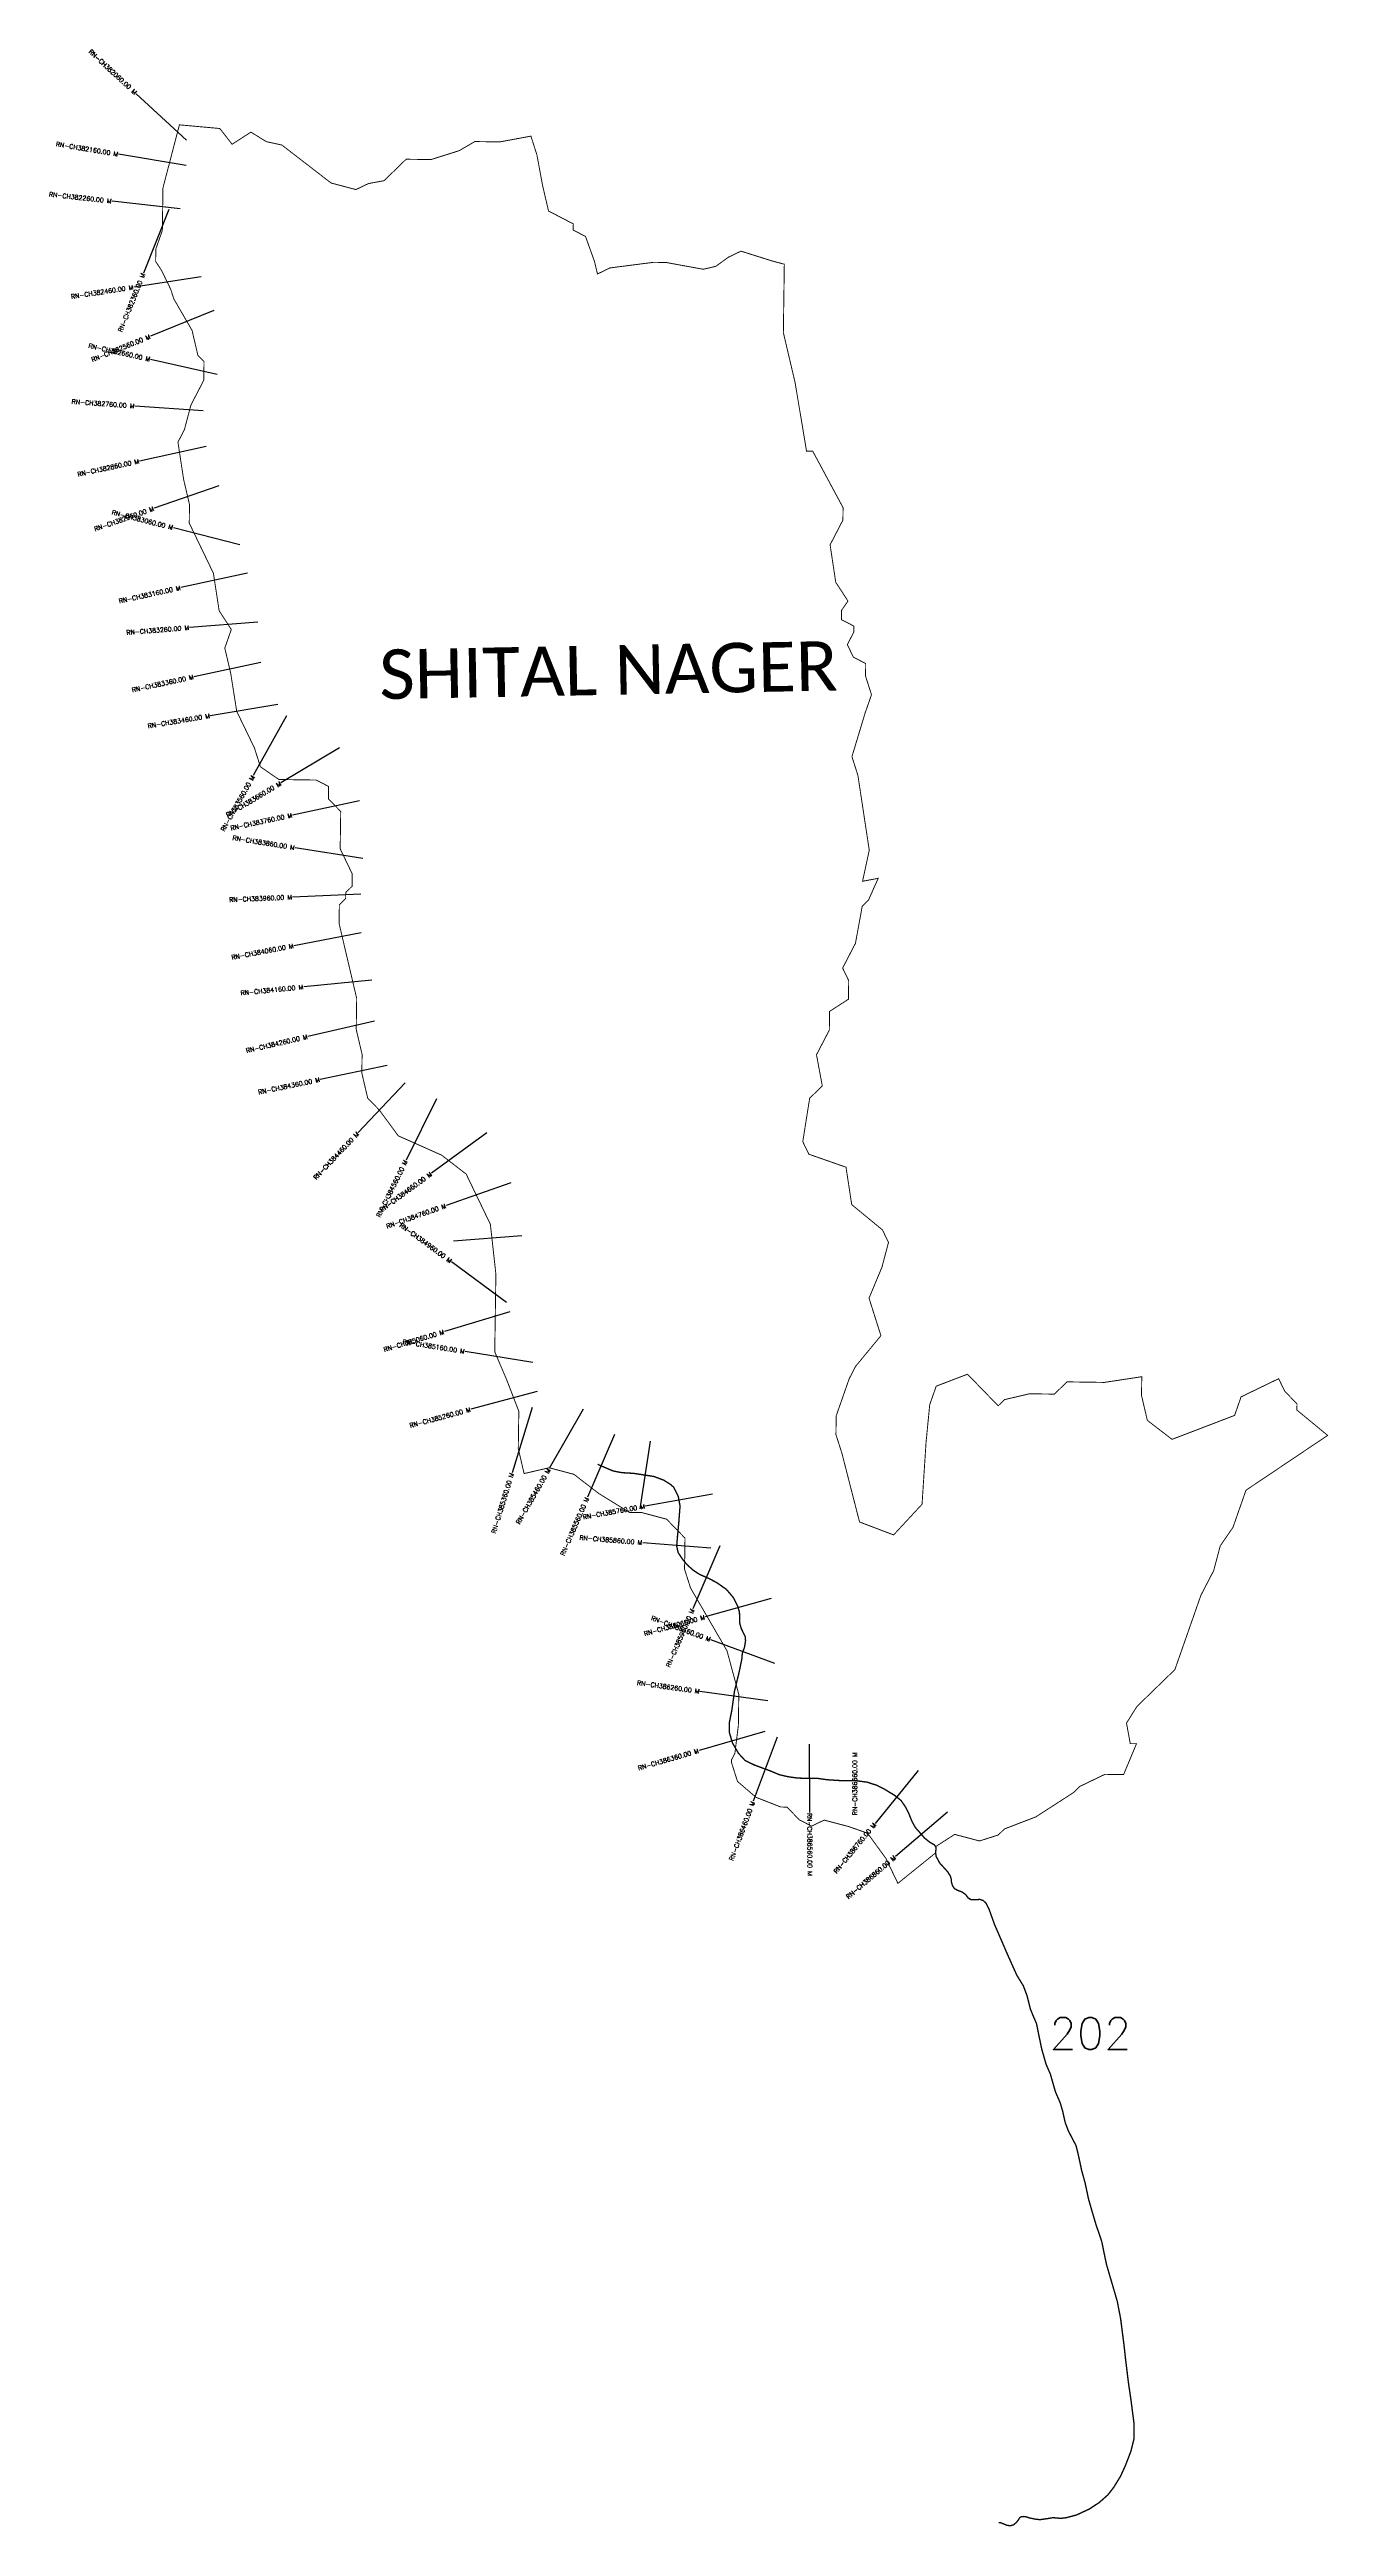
# Model space of a CAD drawing. Header units: metres. Extents: x 299786 to 302591, y 1951766 to 1957202.
import ezdxf
from ezdxf.enums import TextEntityAlignment as Align

# ---------------------------------------------------------------- set-up
doc = ezdxf.new("R2010")
doc.units = ezdxf.units.M
doc.header["$MEASUREMENT"] = 0
for name, color, linetype in [('CS', 134, 'Continuous'), ('CSMark', 6, 'Continuous'), ('NATURALLY PROTECTED', 3, 'Continuous'), ('VILLAGE NAME', 250, 'Continuous')]:
    doc.layers.add(name, color=color, linetype=linetype)
doc.styles.get("Standard").update_dxf_attribs({"font": 'simplex.shx'})

msp = doc.modelspace()

# ---------------------------------------------------------------- linework, layer by layer
at = {"color": 6, "const_width": 2, "flags": 128}
msp.add_lwpolyline([(300071.2, 1957036.3), (300159.9, 1957028.2), (300186.7, 1956993.6), (300228, 1957020.3), (300261.8, 1956999.4), (300295.9, 1956992), (300403.9, 1956908.6), (300458.3, 1956894.2), (300485.8, 1956907.4), (300520, 1956913.7), (300568.5, 1956960.8), (300623.1, 1956960.1), (300684.8, 1956979.6), (300719.2, 1956999.6), (300773.8, 1956998.8), (300842.2, 1957011.5), (300855.3, 1956970.3), (300863.2, 1956927.6), (300868, 1956901.9), (300880.8, 1956847.1), (300935.1, 1956819), (300934.9, 1956805.4), (300961.9, 1956791.3), (300981.6, 1956736.4), (300988.1, 1956709), (301015.6, 1956722.3), (301111.3, 1956734.6), (301138.6, 1956734.2), (301220.3, 1956719.3), (301247.7, 1956725.8), (301275.3, 1956745.8), (301302.8, 1956759.1), (301357, 1956742), (301373.5, 1956736.9), (301397.9, 1956730.4), (301395.8, 1956580.3), (301421.5, 1956470.7), (301446.7, 1956320.2), (301460.3, 1956320), (301526.8, 1956196.1), (301526.4, 1956168.8), (301498.3, 1956114.6), (301510.7, 1956032.5), (301537.5, 1955991.2), (301523.5, 1955970.9), (301523.2, 1955950.4), (301550.3, 1955936.4), (301550.1, 1955922.7), (301536.1, 1955895.6), (301549.4, 1955868.1), (301576.4, 1955854.1), (301576, 1955826.8), (301589.1, 1955785.6), (301574.9, 1955744.9), (301546.2, 1955649.7), (301559.3, 1955608.6), (301584.2, 1955444.4), (301569.5, 1955376.3), (301603.8, 1955382.7), (301582.6, 1955335.2), (301568.8, 1955321.7), (301553.9, 1955240.1), (301525.8, 1955185.8), (301539.1, 1955158.3), (301538.5, 1955117.4), (301497.2, 1955090.7), (301496.6, 1955049.7), (301468.5, 1954995.5), (301481.2, 1954927.1), (301453.5, 1954900.2), (301438.4, 1954804.8), (301451.7, 1954777.3), (301533.2, 1954748.8), (301545.7, 1954666.7), (301613.1, 1954611.2), (301626.4, 1954583.7), (301612, 1954529.3), (301583.7, 1954461.4), (301609.8, 1954379.1), (301554.2, 1954311.7), (301540.2, 1954284.6), (301511.7, 1954203.1), (301511.1, 1954162.1), (301524.2, 1954121), (301562.9, 1953970.2), (301637.6, 1953941.8), (301700, 1954009.2), (301704.4, 1954077.4), (301708.8, 1954145.6), (301716.8, 1954227.4), (301731, 1954268.2), (301799.7, 1954294.5), (301830.9, 1954262.3), (301867, 1954225.2), (301880.8, 1954238.7), (301935.6, 1954251.5), (301990.2, 1954250.8), (302017.9, 1954277.7), (302099.8, 1954276.5), (302181.9, 1954289), (302181.3, 1954248), (302194.1, 1954193.2), (302248.2, 1954151.5), (302385.5, 1954204.1), (302399.7, 1954244.8), (302482.1, 1954284.7), (302495.5, 1954257.1), (302522.3, 1954229.4), (302522.1, 1954215.8), (302589.6, 1954160.2), (302410.4, 1954039.9), (302381.9, 1953958.4), (302354, 1953917.8), (302339.6, 1953863.5), (302311.5, 1953809.2), (302254.5, 1953646.2), (302171.4, 1953565.5), (302148.4, 1953528.9), (302156.6, 1953483.8), (302170.3, 1953483.6), (302142, 1953415.8), (302101, 1953416.4), (302046, 1953389.8), (302032.2, 1953376.4), (301949.5, 1953323), (301880.8, 1953296.6), (301867, 1953283.2), (301825.9, 1953270.2), (301771.5, 1953284.6), (301730.1, 1953257.9), (301729.9, 1953244.2), (301647, 1953177.2), (301620.5, 1953232.2), (301580.4, 1953287.3), (301539.6, 1953301.6), (301485.2, 1953316), (301457.7, 1953302.7), (301430.6, 1953316.8), (301403.7, 1953344.5), (301390.1, 1953344.7), (301335.8, 1953366), (301295.3, 1953400.7), (301282.2, 1953441.8), (301282.3, 1953448.7), (301289.4, 1953462.2), (301297.1, 1953523.5), (301298.1, 1953591.8), (301272.1, 1953687.7), (301192.2, 1953825.4), (301179.1, 1953866.6), (301180.1, 1953934.8), (301139.8, 1953976.3), (301085.4, 1953990.8), (301058.1, 1953991.2), (300990.4, 1954033.1), (300936.4, 1954074.8), (300883, 1954089), (300882, 1954089.2), (300827.2, 1954076.4), (300823.5, 1954092.4), (300814.4, 1954131.2), (300815.6, 1954213.1), (300789.2, 1954281.8), (300762.8, 1954343.5), (300765.3, 1954514.2), (300753.2, 1954623.6), (300700.2, 1954733.6), (300646.2, 1954775.3), (300551.2, 1954817.6), (300509.9, 1954873.9), (300484.1, 1954900.5), (300471.3, 1954955.3), (300471.9, 1954996.3), (300459, 1955051), (300460, 1955119.3), (300421.4, 1955283.7), (300422, 1955324.6), (300435.8, 1955338.1), (300436, 1955351.7), (300449.9, 1955365.2), (300450.3, 1955392.5), (300423.8, 1955447.5), (300425, 1955529.4), (300398.1, 1955557.1), (300398.4, 1955584.4), (300371.3, 1955598.4), (300289.4, 1955599.6), (300248.9, 1955627.5), (300235.8, 1955668.6), (300196.9, 1955749.3), (300183.6, 1955833.2), (300170.7, 1955888), (300185, 1955928.8), (300158.3, 1955970.1), (300145.8, 1956052.2), (300092.8, 1956162.2), (300093.3, 1956203.1), (300080.5, 1956257.9), (300068, 1956340), (300082.1, 1956367.1), (300096.5, 1956421.5), (300124.6, 1956475.7), (300125.2, 1956516.7), (300111.7, 1956530.5), (300098.9, 1956585.3), (300058.9, 1956654.2), (300052.4, 1956674.7), (300032.5, 1956716), (300019.1, 1956736.6), (300019.5, 1956763.9), (300033.8, 1956804.7), (300035.1, 1956897.8), (300071.2, 1957036.3)], dxfattribs=at)
at = {"layer": 'CS'}
for p, q in [((300086.4, 1957002.5), (299976.4, 1957104.5)), ((300085.7, 1956947.1), (299937.7, 1956971.6)), ((300085.7, 1956947.1), (299937.7, 1956971.6)), ((300072.5, 1956852.1), (299923.4, 1956868.7)), ((300048.2, 1956850.4), (299992.5, 1956711.1)), ((300048.2, 1956850.4), (299992.5, 1956711.1)), ((300119.2, 1956702.8), (299970.9, 1956680.1)), ((300146.8, 1956628.7), (300007.8, 1956572.3)), ((300154.2, 1956488.4), (300007.8, 1956521.4)), ((300123.2, 1956408.5), (299973.6, 1956419.1)), ((300130.1, 1956330.3), (299983.5, 1956298.5)), ((300157.4, 1956244.4), (300015.9, 1956194.8)), ((300203.4, 1956114.9), (300058, 1956151.9)), ((300220.9, 1956052.6), (300074.3, 1956020.6)), ((300243, 1955945.2), (300093.5, 1955933.1)), ((300249.8, 1955856.6), (300103.2, 1955825)), ((300286.9, 1955764.3), (300139, 1955739.6)), ((300306.1, 1955739.5), (300233.3, 1955608.4)), ((300422.4, 1955669.4), (300293.8, 1955592.2)), ((300465.9, 1955553), (300319.2, 1955521.6)), ((300473.2, 1955426), (300325.1, 1955449.7)), ((300469.1, 1955347.7), (300319.2, 1955341.5)), ((300469.1, 1955347.7), (300319.2, 1955341.5)), ((300469.6, 1955262.8), (300322.2, 1955234.8)), ((300493.1, 1955158.9), (300343.8, 1955144.4)), ((300499, 1955069.2), (300352.9, 1955035.5)), ((300526.9, 1954971.7), (300380, 1954941.3)), ((300566.4, 1954933.6), (300463.3, 1954824.7)), ((300634.7, 1954899), (300568.5, 1954764.4)), ((300745.4, 1954824.1), (300624.3, 1954735.7)), ((300797.8, 1954714.8), (300656.4, 1954664.8)), ((300822.3, 1954598.2), (300672.7, 1954586.5)), ((300788.7, 1954452.2), (300667.9, 1954541)), ((300796.2, 1954431.1), (300652.5, 1954388)), ((300846.1, 1954320.5), (300698, 1954344.1)), ((300855.5, 1954256.3), (300710.6, 1954217.5)), ((300844.8, 1954221.8), (300800.8, 1954078.4)), ((300956.4, 1954217.5), (300882.1, 1954087.3)), ((301025.4, 1954162.5), (300966, 1954024.7)), ((301104, 1954147.2), (301081.2, 1953998.9)), ((301240.6, 1954031.5), (301093, 1954005.1)), ((301236.8, 1953912.8), (301087.3, 1953924.8)), ((301256.3, 1953917.8), (301197.2, 1953779.9)), ((301369, 1953802), (301224.5, 1953761.8)), ((301377.4, 1953659.6), (301236.7, 1953711.7)), ((301361.4, 1953577.4), (301212.8, 1953598.3)), ((301354.9, 1953510.4), (301210.9, 1953468.5)), ((301382, 1953498.3), (301329.8, 1953357.7)), ((301452.3, 1953482.7), (301453.3, 1953332.7)), ((301691.5, 1953425), (301596.8, 1953308.7)), ((301755.7, 1953333.2), (301641.5, 1953236))]:
    msp.add_line(p, q, dxfattribs=at)
at = {"layer": 'NATURALLY PROTECTED', "const_width": 3, "flags": 128}
msp.add_lwpolyline([(300988.6, 1954097.3), (300992.5, 1954094.9), (301022.5, 1954082.1), (301041.8, 1954078.4), (301067.4, 1954076.9), (301111.6, 1954070.1), (301133.6, 1954061.9), (301147.7, 1954053), (301155.3, 1954046.5), (301159.6, 1954037.8), (301165.5, 1954025.7), (301169.2, 1954005), (301166.5, 1953969.6), (301163.2, 1953934), (301161.9, 1953917.6), (301164.9, 1953903.3), (301174.8, 1953888.4), (301184.4, 1953876.6), (301198, 1953864.4), (301212.5, 1953854.9), (301228.7, 1953848), (301249.5, 1953837.3), (301270.9, 1953822.2), (301285.9, 1953804.6), (301296.2, 1953784), (301299.5, 1953772.1), (301300.3, 1953747.3), (301303.3, 1953736.8), (301312.2, 1953718.5), (301312.9, 1953710.1), (301310.7, 1953695.6), (301305.8, 1953682.2), (301304.6, 1953668.7), (301299.8, 1953645.5), (301296.4, 1953630.5), (301288.8, 1953599.7), (301282.6, 1953556.1), (301277.2, 1953529), (301277.3, 1953508.6), (301284.1, 1953485.4), (301297.7, 1953462.1), (301311.7, 1953447), (301331.9, 1953437), (301367.9, 1953423.6), (301387, 1953415.6), (301406.3, 1953411.1), (301426.1, 1953408.3), (301444.8, 1953407.6), (301469.1, 1953407.8), (301492.3, 1953404.5), (301520.7, 1953402.7), (301553.1, 1953402.7), (301579.5, 1953399.2), (301599.7, 1953392.7), (301616.4, 1953384.5), (301640.5, 1953369.9), (301654.1, 1953358.8), (301664.8, 1953343.1), (301671, 1953330.2), (301678.4, 1953312), (301685.4, 1953299.5), (301696.5, 1953287.1), (301705.1, 1953276.9), (301717, 1953267.4), (301726.7, 1953261.8), (301730, 1953257.7), (301730.8, 1953252.4), (301729.8, 1953247.3), (301730.5, 1953236.9), (301738.7, 1953221.8), (301756.3, 1953202.4), (301762, 1953193.2), (301763.9, 1953186.9), (301764.7, 1953178.3), (301767, 1953171.8), (301771.2, 1953165.5), (301777.6, 1953162), (301787.8, 1953158.1), (301795.7, 1953152.5), (301801.3, 1953144.8), (301807.5, 1953141.6), (301813.9, 1953141.1), (301826.7, 1953141.9), (301834.1, 1953139.4), (301840.2, 1953133.6), (301846.8, 1953120.9), (301858.8, 1953087.3), (301888.5, 1953018.6), (301907.9, 1952975.4), (301922.1, 1952952.3), (301930, 1952931.4), (301937.5, 1952901.5), (301943.5, 1952886.7), (301950.9, 1952869.7), (301955.7, 1952846), (301962.4, 1952813.8), (301971.9, 1952780.4), (301981.3, 1952758.8), (301992.6, 1952719.5), (302002.8, 1952696.1), (302008.5, 1952676.8), (302014, 1952652.1), (302020.7, 1952634.3), (302029.2, 1952617.9), (302037.6, 1952601.9), (302042.9, 1952580.5), (302049.9, 1952547.6), (302057.6, 1952519.7), (302065.2, 1952483.9), (302073.3, 1952455.9), (302081.5, 1952428.2), (302093.9, 1952392), (302098.7, 1952368.5), (302104.6, 1952340.4), (302119.5, 1952289.6), (302128.1, 1952260), (302135.5, 1952221.8), (302138.3, 1952199.6), (302142.9, 1952164.1), (302146.4, 1952132.2), (302152.6, 1952081.6), (302158.2, 1952043.3), (302164.9, 1951991.6), (302164.9, 1951958.4), (302158.2, 1951931.4), (302146, 1951899.5), (302135.2, 1951875.8), (302120.1, 1951851.3), (302107.2, 1951834.8), (302088.5, 1951818.3), (302066.7, 1951804), (302038.9, 1951791.1), (302017, 1951785.2), (302004.3, 1951783.6), (301986.9, 1951785.1), (301975.3, 1951783.1), (301959.1, 1951780.8), (301950.8, 1951781.5), (301936.4, 1951784.4), (301927.6, 1951787.1), (301921.5, 1951787.7), (301916.7, 1951786.9), (301914.4, 1951785.3), (301910.8, 1951779.7), (301907.3, 1951775.2), (301901.2, 1951769.7), (301894, 1951767.4), (301886.2, 1951768.3), (301879.6, 1951771.2), (301872.6, 1951774), (301867.8, 1951774.2)], dxfattribs=at)

# ---------------------------------------------------------------- texts
at = {"insert": (301979.1, 1952882.6), "char_height": 70, "attachment_point": 1}
msp.add_mtext_dynamic_manual_height_columns('202', width=95.172, gutter_width=1, heights=[0], dxfattribs=at)
at = {"layer": 'CSMark'}
for s, rotation, p in [('RN-CH382060.00 M', 317.1595, (299975.7, 1957105.2)), ('RN-CH382160.00 M', 350.5976, (299936.7, 1956971.8)), ('RN-CH382160.00 M', 350.5976, (299936.7, 1956971.8)), ('RN-CH382260.00 M', 353.6564, (299922.4, 1956868.8)), ('RN-CH382260.00 M', 353.6564, (299922.4, 1956868.8)), ('RN-CH382360.00 M', 68.213, (299992.2, 1956710.2)), ('RN-CH382360.00 M', 68.213, (299992.2, 1956710.2)), ('RN-CH382460.00 M', 8.689, (299969.9, 1956680)), ('RN-CH382660.00 M', 347.3094, (300006.8, 1956521.6)), ('RN-CH382560.00 M', 22.0696, (300006.8, 1956572)), ('RN-CH382760.00 M', 355.9521, (299972.6, 1956419.2)), ('RN-CH382860.00 M', 12.2481, (299982.5, 1956298.3)), ('RN-CH382960.00 M', 19.3225, (300014.9, 1956194.4)), ('RN-CH383060.00 M', 345.7242, (300057, 1956152.2)), ('RN-CH383160.00 M', 12.327, (300073.4, 1956020.4)), ('RN-CH383260.00 M', 4.6258, (300092.5, 1955933)), ('RN-CH383360.00 M', 12.1373, (300102.2, 1955824.8)), ('RN-CH383460.00 M', 9.4669, (300138, 1955739.5)), ('RN-CH383560.00 M', 60.9608, (300232.8, 1955607.5)), ('RN-CH383660.00 M', 30.9788, (300293, 1955591.7)), ('RN-CH383760.00 M', 12.1022, (300318.2, 1955521.4)), ('RN-CH383860.00 M', 350.9036, (300324.1, 1955449.9)), ('RN-CH383960.00 M', 2.3855, (300318.2, 1955341.4)), ('RN-CH383960.00 M', 2.3855, (300318.2, 1955341.4)), ('RN-CH384060.00 M', 10.7571, (300321.2, 1955234.6)), ('RN-CH384160.00 M', 5.5558, (300342.8, 1955144.3)), ('RN-CH384260.00 M', 12.9691, (300351.9, 1955035.3)), ('RN-CH384360.00 M', 11.6971, (300379.1, 1954941.1)), ('RN-CH384360.00 M', 11.6971, (300379.1, 1954941.1)), ('RN-CH384460.00 M', 46.5937, (300462.6, 1954823.9)), ('RN-CH384560.00 M', 63.7912, (300568, 1954763.5)), ('RN-CH384660.00 M', 36.1353, (300623.5, 1954735.1)), ('RN-CH384760.00 M', 19.4806, (300655.5, 1954664.5)), ('RN-CH384960.00 M', 323.6975, (300667, 1954541.6)), ('RN-CH385060.00 M', 16.6702, (300651.6, 1954387.7)), ('RN-CH385160.00 M', 350.9424, (300697, 1954344.3)), ('RN-CH385260.00 M', 15.0079, (300709.6, 1954217.2)), ('RN-CH385460.00 M', 60.2751, (300881.6, 1954086.4)), ('RN-CH385360.00 M', 72.9424, (300800.5, 1954077.5)), ('RN-CH385560.00 M', 66.6998, (300965.6, 1954023.8)), ('RN-CH385760.00 M', 10.1187, (301092, 1954004.9)), ('RN-CH385860.00 M', 355.3789, (301086.3, 1953924.9)), ('RN-CH386060.00 M', 15.5351, (301223.5, 1953761.6)), ('RN-CH386160.00 M', 339.6661, (301235.8, 1953712)), ('RN-CH385960.00 M', 66.8149, (301196.8, 1953779)), ('RN-CH386260.00 M', 351.9916, (301211.8, 1953598.4)), ('RN-CH386360.00 M', 16.2228, (301209.9, 1953468.3)), ('RN-CH386460.00 M', 69.6284, (301329.4, 1953356.8)), ('RN-CH386760.00 M', 50.8441, (301596.2, 1953307.9)), ('RN-CH386860.00 M', 40.3916, (301640.7, 1953235.4))]:
    msp.add_text(s, height=10, rotation=rotation, dxfattribs=at).set_placement(p, align=Align.MIDDLE_RIGHT)
for s, rotation, p in [('RN-CH386660.00 M', 90, (301552.5, 1953326.7)), ('RN-CH386560.00 M', 270.3895, (301453.3, 1953331.7))]:
    msp.add_text(s, height=10, rotation=rotation, dxfattribs=at).set_placement(p, align=Align.MIDDLE_LEFT)
at = {"layer": 'VILLAGE NAME', "insert": (300508.4, 1955884.4), "char_height": 108.748, "attachment_point": 1, "rotation": 1.1028}
msp.add_mtext_dynamic_manual_height_columns('{\\fCalibri|b0|i0|c0|p34;SHITAL NAGER}', width=1571.314, gutter_width=543.7, heights=[0], dxfattribs=at)

doc.saveas('drawing.dxf')
